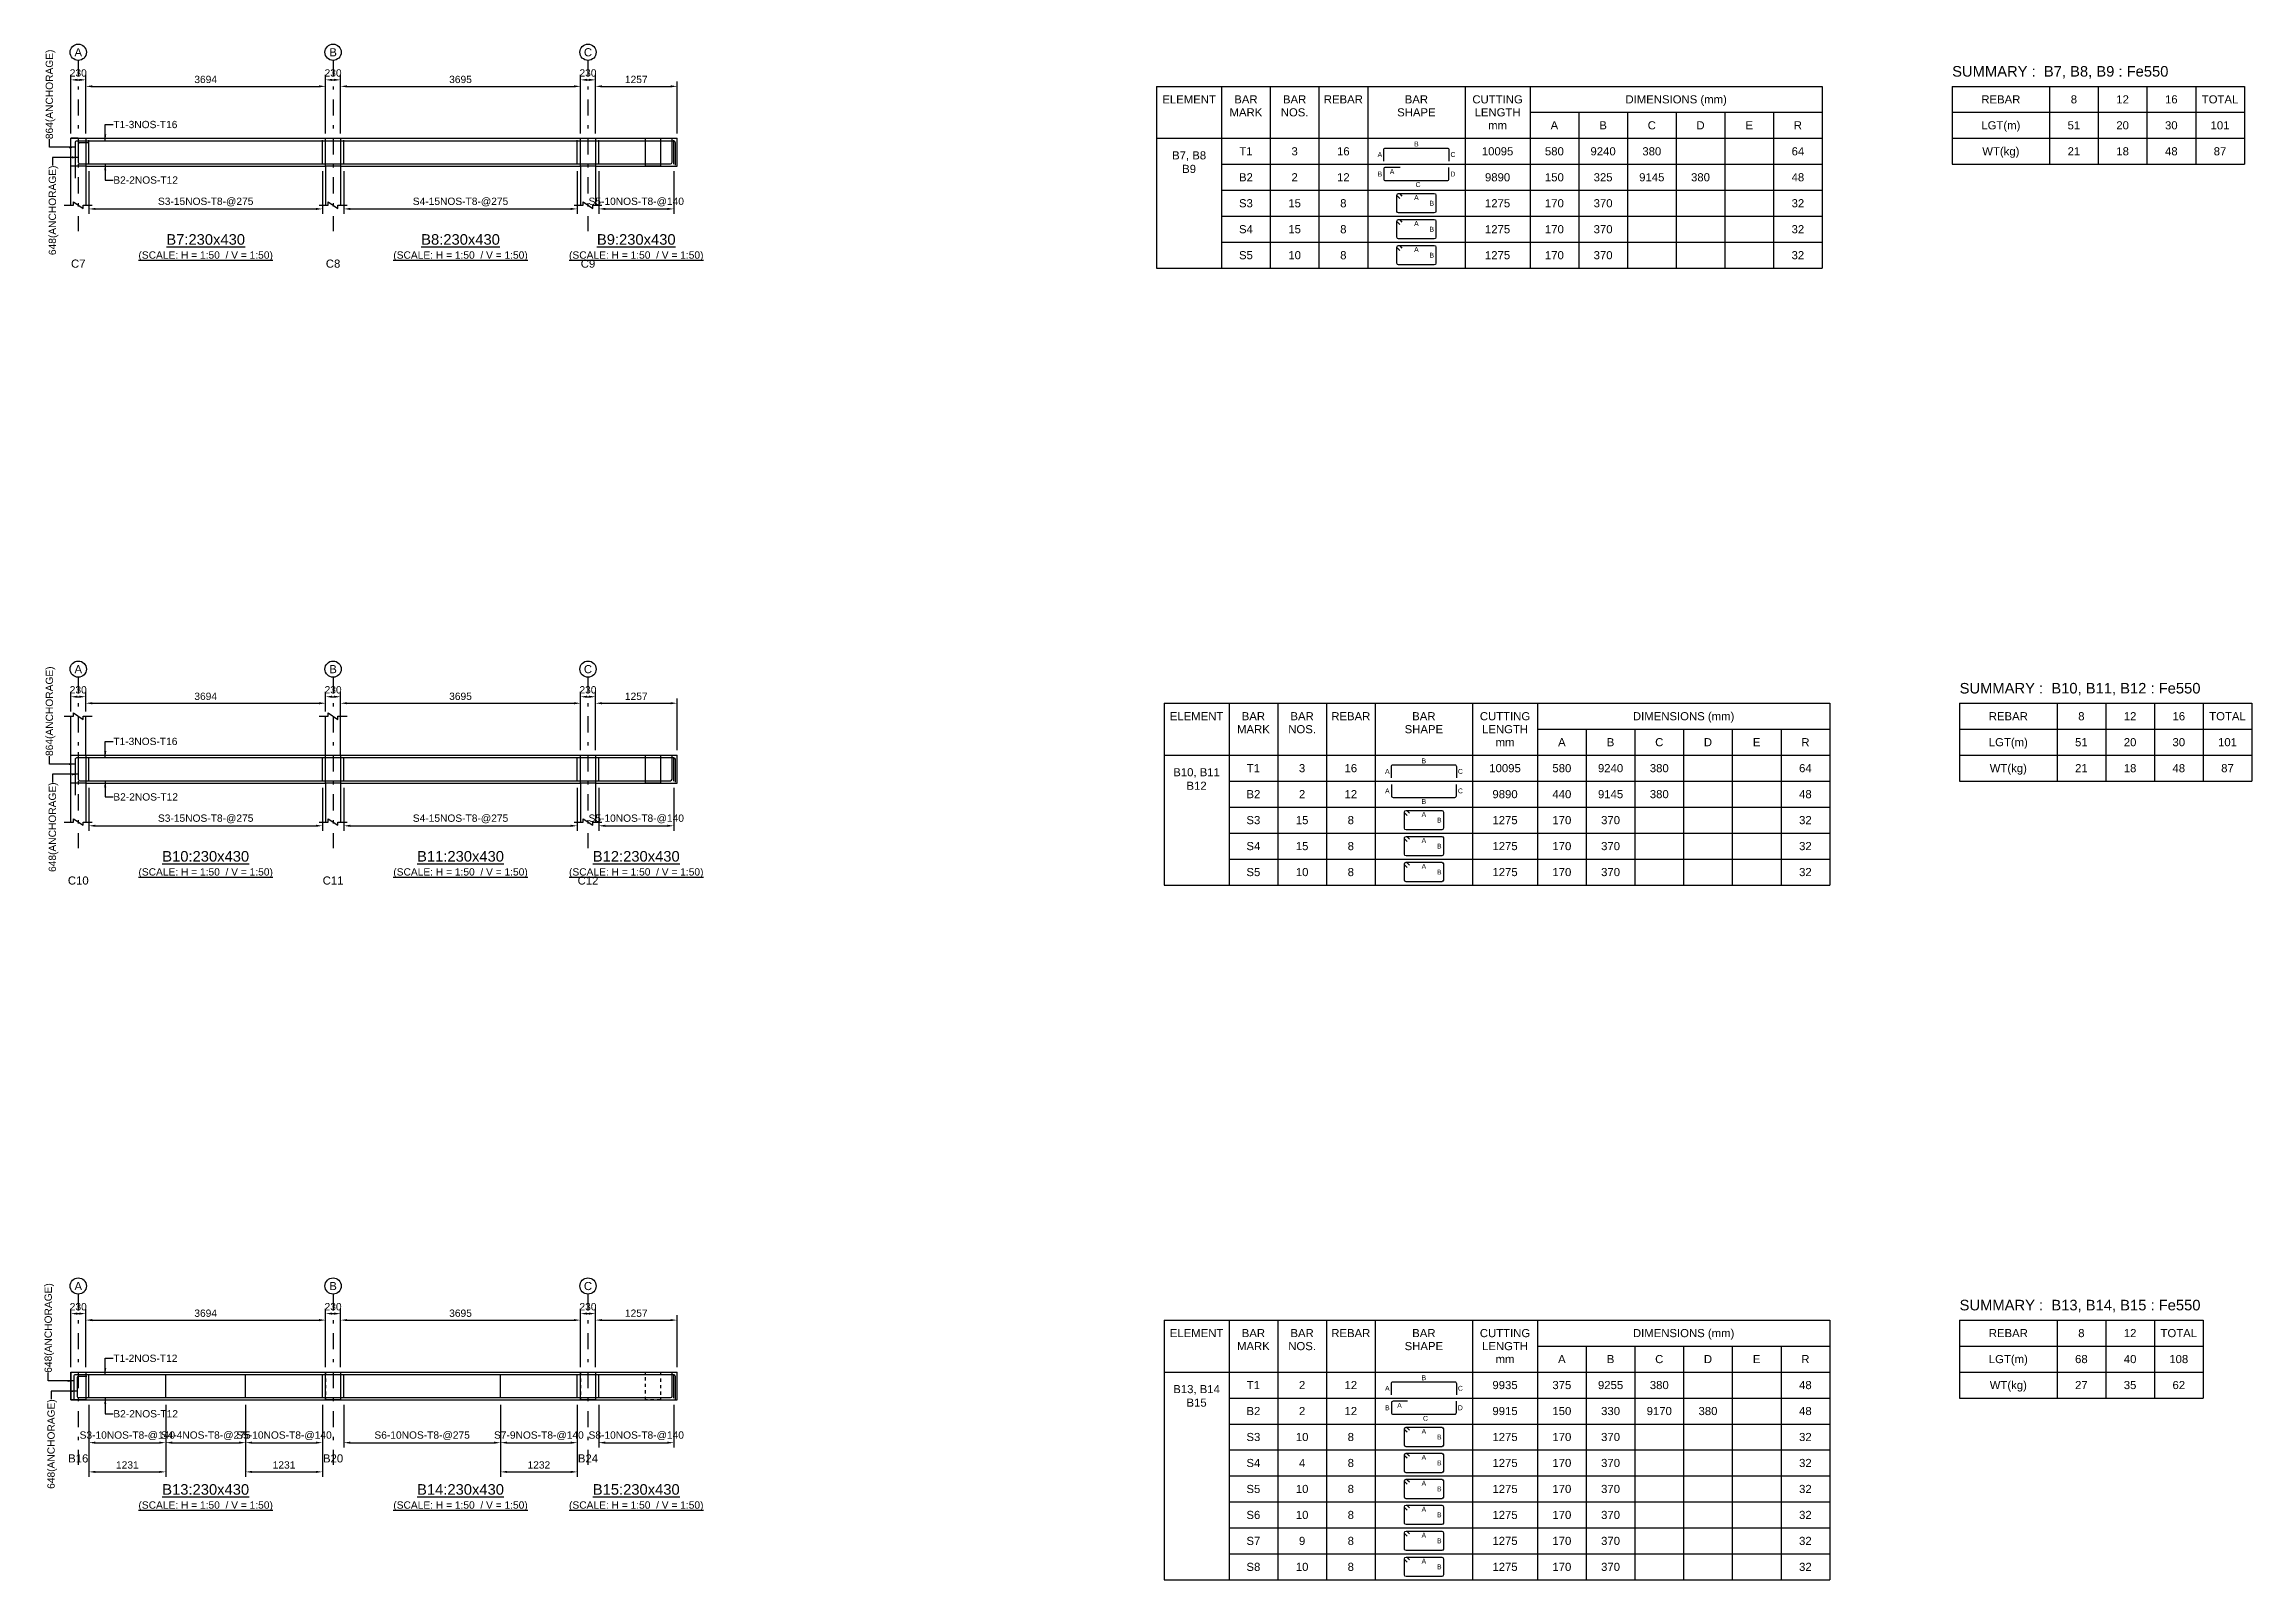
# Model space of a CAD drawing. Header units: inches. Extents: x -824 to 84876, y -179600 to 1700.
# Drawn here: x -820 to 67172, y -84400 to -37100 of the extents above; entities that cross this region are included whole.
import ezdxf
from ezdxf.enums import TextEntityAlignment as Align

# ---------------------------------------------------------------- set-up
doc = ezdxf.new("R2010")
doc.units = ezdxf.units.IN
doc.header["$LTSCALE"] = 1000
doc.header["$MEASUREMENT"] = 0
doc.linetypes.add('SCCenter', pattern=[1.2, 0.5, -0.3, 0.1, -0.3])
doc.linetypes.add('SCHidden', pattern=[0.2, 0.1, -0.1])
for name, color, linetype in [('Concrete Line', 2, 'Continuous'), ('Cut Line', 31, 'Continuous'), ('Dimension', 31, 'Continuous'), ('Grid', 8, 'Continuous'), ('Labels', 4, 'Continuous'), ('Labels_Support', 4, 'Continuous'), ('Link', 225, 'Continuous'), ('Reinforcement', 4, 'Continuous'), ('Schedule Header', 4, 'Continuous'), ('Schedule Line', 60, 'Continuous'), ('Text', 31, 'Continuous')]:
    doc.layers.add(name, color=color, linetype=linetype)
doc.styles.add('SC-SansSerif', font='SansSerif')
doc.styles.get("Standard").update_dxf_attribs({"font": 'txt.shx'})
doc.dimstyles.new('SCBBSDimStyl', dxfattribs={"dimtxt": 225, "dimasz": 200, "dimexe": 150, "dimexo": 150, "dimgap": 100, "dimtad": 1, "dimtoh": 1, "dimdec": 0, "dimzin": 0, "dimdsep": 46, "dimtxsty": 'SC-SansSerif', "dimcen": 0.09, "dimclrd": 8, "dimclre": 8, "dimclrt": 31, "dimadec": 0, "dimazin": 0, "dimtfac": 1, "dimtdec": 0, "dimtix": 1, "dimtofl": 0, "dimtmove": 0, "dimatfit": 3, "dimfxl": 1, "dimtolj": 1, "dimtzin": 0, "dimarcsym": 0})
doc.dimstyles.get("Standard").update_dxf_attribs({"dimtxt": 0.18, "dimasz": 200, "dimexe": 0.18, "dimexo": 0.0625, "dimgap": 0.09, "dimtad": 0, "dimtih": 1, "dimtoh": 1, "dimdec": 4, "dimzin": 0, "dimdsep": 46, "dimtxsty": 'Standard', "dimcen": 0.09, "dimadec": 0, "dimazin": 0, "dimtfac": 1, "dimtdec": 4, "dimtofl": 0, "dimtmove": 0, "dimatfit": 3, "dimfxl": 1, "dimtolj": 1, "dimtzin": 0, "dimarcsym": 0})

msp = doc.modelspace()

# ---------------------------------------------------------------- texts
at = {"layer": 'Dimension', "style": 'SC-SansSerif'}
for s, p in [('B', (41441.5, -40175)), ('A', (40316.5, -40500)), ('C', (42566.5, -40500)), ('B', (40316.5, -41100)), ('A', (40691.5, -41025)), ('C', (41491.5, -41425)), ('D', (42566.5, -41100)), ('A', (41441.5, -41825)), ('B', (41916.5, -42000)), ('A', (41441.5, -42625)), ('B', (41916.5, -42800)), ('A', (41441.5, -43425)), ('B', (41916.5, -43600)), ('B', (41671.5, -59175)), ('A', (40546.5, -59500)), ('C', (42796.5, -59500)), ('A', (40546.5, -60100)), ('B', (41671.5, -60425)), ('C', (42796.5, -60100)), ('A', (41671.5, -60825)), ('B', (42146.5, -61000)), ('A', (41671.5, -61625)), ('B', (42146.5, -61800)), ('A', (41671.5, -62425)), ('B', (42146.5, -62600)), ('B', (41671.5, -78175)), ('A', (40546.5, -78500)), ('C', (42796.5, -78500)), ('B', (40546.5, -79100)), ('A', (40921.5, -79025)), ('C', (41721.5, -79425)), ('D', (42796.5, -79100)), ('A', (41671.5, -79825)), ('B', (42146.5, -80000)), ('A', (41671.5, -80625)), ('B', (42146.5, -80800)), ('A', (41671.5, -81425)), ('B', (42146.5, -81600)), ('A', (41671.5, -82225)), ('A', (41671.5, -83025)), ('B', (42146.5, -82400)), ('B', (42146.5, -83200)), ('A', (41671.5, -83825)), ('B', (42146.5, -84000))]:
    msp.add_text(s, height=150, dxfattribs=at).set_placement(p, align=Align.MIDDLE_CENTER)
at = {"layer": 'Grid', "style": 'SC-SansSerif'}
for s, p in [('A', (230, -37350)), ('B', (8078, -37350)), ('C', (15928, -37350)), ('A', (230, -56350)), ('B', (8078, -56350)), ('C', (15928, -56350)), ('A', (230, -75350)), ('B', (8078, -75350)), ('C', (15928, -75350))]:
    msp.add_text(s, height=250, dxfattribs=at).set_placement(p, align=Align.MIDDLE)
at = {"layer": 'Labels', "style": 'SC-SansSerif'}
for s, p in [('%%uB7:230x430', (4154, -43375)), ('%%uB8:230x430', (12003, -43375)), ('%%uB9:230x430', (17415, -43375)), ('%%uB10:230x430', (4154, -62375)), ('%%uB11:230x430', (12003, -62375)), ('%%uB12:230x430', (17415, -62375)), ('%%uB13:230x430', (4154, -81875)), ('%%uB14:230x430', (12003, -81875)), ('%%uB15:230x430', (17415, -81875))]:
    msp.add_text(s, height=325, dxfattribs=at).set_placement(p, align=Align.BOTTOM_CENTER)
at = {"layer": 'Labels_Support', "style": 'SC-SansSerif'}
for s, p in [('C7', (230, -44060)), ('C8', (8078, -44060)), ('C9', (15928, -44060)), ('C10', (230, -63060)), ('C11', (8078, -63060)), ('C12', (15928, -63060)), ('B16', (230, -80860)), ('B20', (8078, -80860)), ('B24', (15928, -80860))]:
    msp.add_text(s, height=250, dxfattribs=at).set_placement(p, align=Align.BOTTOM_CENTER)
at = {"layer": 'Schedule Header', "style": 'SC-SansSerif'}
for s, p in [('SUMMARY :  B7, B8, B9 : Fe550', (57941.5, -38100)), ('SUMMARY :  B10, B11, B12 : Fe550', (58171.5, -57100)), ('SUMMARY :  B13, B14, B15 : Fe550', (58171.5, -76100))]:
    msp.add_text(s, height=325, dxfattribs=at).set_placement(p)
for s, p in [('ELEMENT', (34441.5, -38800)), ('BAR', (36191.5, -38800)), ('BAR', (37691.5, -38800)), ('REBAR', (39191.5, -38800)), ('BAR', (41441.5, -38800)), ('CUTTING', (43941.5, -38800)), ('DIMENSIONS (mm)', (49441.5, -38800)), ('REBAR', (59441.5, -38800)), ('8', (61691.5, -38800)), ('12', (63191.5, -38800)), ('16', (64691.5, -38800)), ('TOTAL', (66191.5, -38800)), ('MARK', (36191.5, -39200)), ('NOS.', (37691.5, -39200)), ('SHAPE', (41441.5, -39200)), ('LENGTH', (43941.5, -39200)), ('mm', (43941.5, -39600)), ('A', (45691.5, -39600)), ('B', (47191.5, -39600)), ('C', (48691.5, -39600)), ('D', (50191.5, -39600)), ('E', (51691.5, -39600)), ('R', (53191.5, -39600)), ('LGT(m)', (59441.5, -39600)), ('WT(kg)', (59441.5, -40400)), ('ELEMENT', (34671.5, -57800)), ('BAR', (36421.5, -57800)), ('BAR', (37921.5, -57800)), ('REBAR', (39421.5, -57800)), ('BAR', (41671.5, -57800)), ('CUTTING', (44171.5, -57800)), ('DIMENSIONS (mm)', (49671.5, -57800)), ('REBAR', (59671.5, -57800)), ('8', (61921.5, -57800)), ('12', (63421.5, -57800)), ('16', (64921.5, -57800)), ('TOTAL', (66421.5, -57800)), ('MARK', (36421.5, -58200)), ('NOS.', (37921.5, -58200)), ('SHAPE', (41671.5, -58200)), ('LENGTH', (44171.5, -58200)), ('C', (48921.5, -58600)), ('LGT(m)', (59671.5, -58600)), ('mm', (44171.5, -58600)), ('A', (45921.5, -58600)), ('B', (47421.5, -58600)), ('D', (50421.5, -58600)), ('E', (51921.5, -58600)), ('R', (53421.5, -58600)), ('WT(kg)', (59671.5, -59400)), ('ELEMENT', (34671.5, -76800)), ('BAR', (36421.5, -76800)), ('BAR', (37921.5, -76800)), ('REBAR', (39421.5, -76800)), ('BAR', (41671.5, -76800)), ('CUTTING', (44171.5, -76800)), ('DIMENSIONS (mm)', (49671.5, -76800)), ('REBAR', (59671.5, -76800)), ('8', (61921.5, -76800)), ('12', (63421.5, -76800)), ('TOTAL', (64921.5, -76800)), ('MARK', (36421.5, -77200)), ('NOS.', (37921.5, -77200)), ('SHAPE', (41671.5, -77200)), ('LENGTH', (44171.5, -77200)), ('A', (45921.5, -77600)), ('B', (47421.5, -77600)), ('C', (48921.5, -77600)), ('D', (50421.5, -77600)), ('E', (51921.5, -77600)), ('R', (53421.5, -77600)), ('LGT(m)', (59671.5, -77600)), ('mm', (44171.5, -77600)), ('WT(kg)', (59671.5, -78400))]:
    msp.add_text(s, height=250, dxfattribs=at).set_placement(p, align=Align.MIDDLE_CENTER)
at = {"layer": 'Text', "style": 'SC-SansSerif'}
for s, p in [('864(ANCHORAGE)', (-660, -40026)), ('864(ANCHORAGE)', (-660, -59026)), ('648(ANCHORAGE)', (-696, -78022))]:
    msp.add_text(s, height=225, rotation=90, dxfattribs=at).set_placement(p, align=Align.MIDDLE_LEFT)
for s, p in [('T1-3NOS-T16', (1310, -39575)), ('B2-2NOS-T12', (1310, -41285)), ('T1-3NOS-T16', (1310, -58575)), ('B2-2NOS-T12', (1310, -60285)), ('T1-2NOS-T12', (1310, -77575)), ('B2-2NOS-T12', (1310, -79285))]:
    msp.add_text(s, height=225, dxfattribs=at).set_placement(p, align=Align.MIDDLE_LEFT)
for s, p in [('51', (61691.5, -39600)), ('20', (63191.5, -39600)), ('30', (64691.5, -39600)), ('101', (66191.5, -39600)), ('T1', (36191.5, -40400)), ('3', (37691.5, -40400)), ('16', (39191.5, -40400)), ('10095', (43941.5, -40400)), ('580', (45691.5, -40400)), ('9240', (47191.5, -40400)), ('380', (48691.5, -40400)), ('64', (53191.5, -40400)), ('21', (61691.5, -40400)), ('18', (63191.5, -40400)), ('48', (64691.5, -40400)), ('87', (66191.5, -40400)), ('B2', (36191.5, -41200)), ('2', (37691.5, -41200)), ('12', (39191.5, -41200)), ('9890', (43941.5, -41200)), ('150', (45691.5, -41200)), ('325', (47191.5, -41200)), ('9145', (48691.5, -41200)), ('380', (50191.5, -41200)), ('48', (53191.5, -41200)), ('S3', (36191.5, -42000)), ('15', (37691.5, -42000)), ('8', (39191.5, -42000)), ('1275', (43941.5, -42000)), ('170', (45691.5, -42000)), ('370', (47191.5, -42000)), ('32', (53191.5, -42000)), ('S4', (36191.5, -42800)), ('15', (37691.5, -42800)), ('8', (39191.5, -42800)), ('1275', (43941.5, -42800)), ('170', (45691.5, -42800)), ('370', (47191.5, -42800)), ('32', (53191.5, -42800)), ('S5', (36191.5, -43600)), ('10', (37691.5, -43600)), ('8', (39191.5, -43600)), ('1275', (43941.5, -43600)), ('170', (45691.5, -43600)), ('370', (47191.5, -43600)), ('32', (53191.5, -43600)), ('20', (63421.5, -58600)), ('30', (64921.5, -58600)), ('101', (66421.5, -58600)), ('51', (61921.5, -58600)), ('T1', (36421.5, -59400)), ('3', (37921.5, -59400)), ('16', (39421.5, -59400)), ('10095', (44171.5, -59400)), ('580', (45921.5, -59400)), ('9240', (47421.5, -59400)), ('380', (48921.5, -59400)), ('64', (53421.5, -59400)), ('21', (61921.5, -59400)), ('18', (63421.5, -59400)), ('48', (64921.5, -59400)), ('87', (66421.5, -59400)), ('B2', (36421.5, -60200)), ('2', (37921.5, -60200)), ('12', (39421.5, -60200)), ('9890', (44171.5, -60200)), ('440', (45921.5, -60200)), ('9145', (47421.5, -60200)), ('380', (48921.5, -60200)), ('48', (53421.5, -60200)), ('S3', (36421.5, -61000)), ('15', (37921.5, -61000)), ('8', (39421.5, -61000)), ('1275', (44171.5, -61000)), ('170', (45921.5, -61000)), ('370', (47421.5, -61000)), ('32', (53421.5, -61000)), ('S4', (36421.5, -61800)), ('15', (37921.5, -61800)), ('8', (39421.5, -61800)), ('1275', (44171.5, -61800)), ('170', (45921.5, -61800)), ('370', (47421.5, -61800)), ('32', (53421.5, -61800)), ('S5', (36421.5, -62600)), ('10', (37921.5, -62600)), ('8', (39421.5, -62600)), ('1275', (44171.5, -62600)), ('170', (45921.5, -62600)), ('370', (47421.5, -62600)), ('32', (53421.5, -62600)), ('68', (61921.5, -77600)), ('40', (63421.5, -77600)), ('108', (64921.5, -77600)), ('T1', (36421.5, -78400)), ('2', (37921.5, -78400)), ('12', (39421.5, -78400)), ('9935', (44171.5, -78400)), ('375', (45921.5, -78400)), ('9255', (47421.5, -78400)), ('380', (48921.5, -78400)), ('48', (53421.5, -78400)), ('27', (61921.5, -78400)), ('35', (63421.5, -78400)), ('62', (64921.5, -78400)), ('B2', (36421.5, -79200)), ('2', (37921.5, -79200)), ('12', (39421.5, -79200)), ('9915', (44171.5, -79200)), ('150', (45921.5, -79200)), ('330', (47421.5, -79200)), ('9170', (48921.5, -79200)), ('380', (50421.5, -79200)), ('48', (53421.5, -79200)), ('S3', (36421.5, -80000)), ('10', (37921.5, -80000)), ('8', (39421.5, -80000)), ('1275', (44171.5, -80000)), ('170', (45921.5, -80000)), ('370', (47421.5, -80000)), ('32', (53421.5, -80000)), ('S4', (36421.5, -80800)), ('4', (37921.5, -80800)), ('8', (39421.5, -80800)), ('1275', (44171.5, -80800)), ('170', (45921.5, -80800)), ('370', (47421.5, -80800)), ('32', (53421.5, -80800)), ('S5', (36421.5, -81600)), ('10', (37921.5, -81600)), ('8', (39421.5, -81600)), ('1275', (44171.5, -81600)), ('170', (45921.5, -81600)), ('370', (47421.5, -81600)), ('32', (53421.5, -81600)), ('S6', (36421.5, -82400)), ('10', (37921.5, -82400)), ('8', (39421.5, -82400)), ('1275', (44171.5, -82400)), ('170', (45921.5, -82400)), ('370', (47421.5, -82400)), ('32', (53421.5, -82400)), ('S7', (36421.5, -83200)), ('9', (37921.5, -83200)), ('8', (39421.5, -83200)), ('1275', (44171.5, -83200)), ('170', (45921.5, -83200)), ('370', (47421.5, -83200)), ('32', (53421.5, -83200)), ('S8', (36421.5, -84000)), ('10', (37921.5, -84000)), ('8', (39421.5, -84000)), ('1275', (44171.5, -84000)), ('170', (45921.5, -84000)), ('370', (47421.5, -84000)), ('32', (53421.5, -84000))]:
    msp.add_text(s, height=250, dxfattribs=at).set_placement(p, align=Align.MIDDLE_CENTER)
for p in [(-568, -40838), (-568, -59838), (-608, -78838)]:
    msp.add_text('648(ANCHORAGE)', height=225, rotation=90, dxfattribs=at).set_placement(p, align=Align.MIDDLE_RIGHT)
for p in [(4154, -43775), (12003, -43775), (17415, -43775), (4154, -62775), (12003, -62775), (17415, -62775), (4154, -82275), (12003, -82275), (17415, -82275)]:
    msp.add_text('%%u(SCALE: H = 1:50  / V = 1:50)', height=225, dxfattribs=at).set_placement(p, align=Align.BOTTOM_CENTER)
at = {"layer": 'Text', "char_height": 250, "attachment_point": 2, "style": 'SC-SansSerif'}
for s, insert in [('B7, B8\\PB9', (34441.5, -40400)), ('B10, B11\\PB12', (34671.5, -59400)), ('B13, B14\\PB15', (34671.5, -78400))]:
    msp.add_mtext(s, dxfattribs=dict(at, insert=insert))

# ---------------------------------------------------------------- blocks, each defined once
blk = doc.blocks.new('*D38')
at = {"color": 8, "linetype": 'ByBlock', "lineweight": -2}
for p, q in [((560, -79010), (560, -80325)), ((2923, -79010), (2923, -80325)), ((760, -80175), (2723, -80175))]:
    blk.add_line(p, q, dxfattribs=at)
at = {"color": 8}
for points in [[(560, -80175), (760, -80142), (760, -80208)], [(2923, -80175), (2723, -80208), (2723, -80142)]]:
    blk.add_solid(points, dxfattribs=at)
at = {"layer": 'DEFPOINTS', "color": 31}
for p in [(560, -78860), (2923, -78860), (560, -80175)]:
    blk.add_point(p, dxfattribs=at)
at = {"color": 31, "insert": (1741, -79962), "char_height": 225, "attachment_point": 5, "style": 'SC-SansSerif'}
blk.add_mtext('\\A1;S3-10NOS-T8-@140', dxfattribs=at)
blk = doc.blocks.new('*D39')
at = {"color": 8, "linetype": 'ByBlock', "lineweight": -2}
for p, q in [((560, -79010), (560, -81225)), ((2923, -79010), (2923, -81225)), ((760, -81075), (2723, -81075))]:
    blk.add_line(p, q, dxfattribs=at)
at = {"color": 8}
for points in [[(560, -81075), (760, -81042), (760, -81108)], [(2923, -81075), (2723, -81108), (2723, -81042)]]:
    blk.add_solid(points, dxfattribs=at)
at = {"layer": 'DEFPOINTS', "color": 31}
for p in [(560, -78860), (2923, -78860), (560, -81075)]:
    blk.add_point(p, dxfattribs=at)
at = {"color": 31, "insert": (1741, -80862), "char_height": 225, "attachment_point": 5, "style": 'SC-SansSerif'}
blk.add_mtext('\\A1;1231', dxfattribs=at)
blk = doc.blocks.new('*D40')
at = {"color": 8, "linetype": 'ByBlock', "lineweight": -2}
for p, q in [((2923, -79010), (2923, -80325)), ((5385, -79010), (5385, -80325)), ((3123, -80175), (5185, -80175))]:
    blk.add_line(p, q, dxfattribs=at)
at = {"color": 8}
for points in [[(2923, -80175), (3123, -80142), (3123, -80208)], [(5385, -80175), (5185, -80208), (5185, -80142)]]:
    blk.add_solid(points, dxfattribs=at)
at = {"layer": 'DEFPOINTS', "color": 31}
for p in [(2923, -78860), (5385, -78860), (2923, -80175)]:
    blk.add_point(p, dxfattribs=at)
at = {"color": 31, "insert": (4154, -79962), "char_height": 225, "attachment_point": 5, "style": 'SC-SansSerif'}
blk.add_mtext('\\A1;S4-4NOS-T8-@275', dxfattribs=at)
blk = doc.blocks.new('*D41')
at = {"color": 8, "linetype": 'ByBlock', "lineweight": -2}
for p, q in [((5385, -79010), (5385, -80325)), ((7748, -79010), (7748, -80325)), ((5585, -80175), (7548, -80175))]:
    blk.add_line(p, q, dxfattribs=at)
at = {"color": 8}
for points in [[(5385, -80175), (5585, -80142), (5585, -80208)], [(7748, -80175), (7548, -80208), (7548, -80142)]]:
    blk.add_solid(points, dxfattribs=at)
at = {"layer": 'DEFPOINTS', "color": 31}
for p in [(5385, -78860), (7748, -78860), (5385, -80175)]:
    blk.add_point(p, dxfattribs=at)
at = {"color": 31, "insert": (6567, -79962), "char_height": 225, "attachment_point": 5, "style": 'SC-SansSerif'}
blk.add_mtext('\\A1;S5-10NOS-T8-@140', dxfattribs=at)
blk = doc.blocks.new('*D42')
at = {"color": 8, "linetype": 'ByBlock', "lineweight": -2}
for p, q in [((5385, -79010), (5385, -81225)), ((7748, -79010), (7748, -81225)), ((5585, -81075), (7548, -81075))]:
    blk.add_line(p, q, dxfattribs=at)
at = {"color": 8}
for points in [[(5385, -81075), (5585, -81042), (5585, -81108)], [(7748, -81075), (7548, -81108), (7548, -81042)]]:
    blk.add_solid(points, dxfattribs=at)
at = {"layer": 'DEFPOINTS', "color": 31}
for p in [(5385, -78860), (7748, -78860), (5385, -81075)]:
    blk.add_point(p, dxfattribs=at)
at = {"color": 31, "insert": (6567, -80862), "char_height": 225, "attachment_point": 5, "style": 'SC-SansSerif'}
blk.add_mtext('\\A1;1231', dxfattribs=at)
blk = doc.blocks.new('*D43')
at = {"color": 8, "linetype": 'ByBlock', "lineweight": -2}
for p, q in [((8408, -79010), (8408, -80325)), ((13235, -79010), (13235, -80325)), ((8608, -80175), (13035, -80175))]:
    blk.add_line(p, q, dxfattribs=at)
at = {"color": 8}
for points in [[(8408, -80175), (8608, -80142), (8608, -80208)], [(13235, -80175), (13035, -80208), (13035, -80142)]]:
    blk.add_solid(points, dxfattribs=at)
at = {"layer": 'DEFPOINTS', "color": 31}
for p in [(8408, -78860), (13235, -78860), (8408, -80175)]:
    blk.add_point(p, dxfattribs=at)
at = {"color": 31, "insert": (10821, -79962), "char_height": 225, "attachment_point": 5, "style": 'SC-SansSerif'}
blk.add_mtext('\\A1;S6-10NOS-T8-@275', dxfattribs=at)
blk = doc.blocks.new('*D44')
at = {"color": 8, "linetype": 'ByBlock', "lineweight": -2}
for p, q in [((13235, -79010), (13235, -80325)), ((15598, -79010), (15598, -80325)), ((13435, -80175), (15398, -80175))]:
    blk.add_line(p, q, dxfattribs=at)
at = {"color": 8}
for points in [[(13235, -80175), (13435, -80142), (13435, -80208)], [(15598, -80175), (15398, -80208), (15398, -80142)]]:
    blk.add_solid(points, dxfattribs=at)
at = {"layer": 'DEFPOINTS', "color": 31}
for p in [(13235, -78860), (15598, -78860), (13235, -80175)]:
    blk.add_point(p, dxfattribs=at)
at = {"color": 31, "insert": (14416, -79962), "char_height": 225, "attachment_point": 5, "style": 'SC-SansSerif'}
blk.add_mtext('\\A1;S7-9NOS-T8-@140', dxfattribs=at)
blk = doc.blocks.new('*D45')
at = {"color": 8, "linetype": 'ByBlock', "lineweight": -2}
for p, q in [((13235, -79010), (13235, -81225)), ((15598, -79010), (15598, -81225)), ((13435, -81075), (15398, -81075))]:
    blk.add_line(p, q, dxfattribs=at)
at = {"color": 8}
for points in [[(13235, -81075), (13435, -81042), (13435, -81108)], [(15598, -81075), (15398, -81108), (15398, -81042)]]:
    blk.add_solid(points, dxfattribs=at)
at = {"layer": 'DEFPOINTS', "color": 31}
for p in [(13235, -78860), (15598, -78860), (13235, -81075)]:
    blk.add_point(p, dxfattribs=at)
at = {"color": 31, "insert": (14416, -80862), "char_height": 225, "attachment_point": 5, "style": 'SC-SansSerif'}
blk.add_mtext('\\A1;1232', dxfattribs=at)
blk = doc.blocks.new('*D46')
at = {"color": 8, "linetype": 'ByBlock', "lineweight": -2}
for p, q in [((16258, -79010), (16258, -80325)), ((18572, -79010), (18572, -80325)), ((16458, -80175), (18372, -80175))]:
    blk.add_line(p, q, dxfattribs=at)
at = {"color": 8}
for points in [[(16258, -80175), (16458, -80142), (16458, -80208)], [(18572, -80175), (18372, -80208), (18372, -80142)]]:
    blk.add_solid(points, dxfattribs=at)
at = {"layer": 'DEFPOINTS', "color": 31}
for p in [(16258, -78860), (18572, -78860), (16258, -80175)]:
    blk.add_point(p, dxfattribs=at)
at = {"color": 31, "insert": (17415, -79962), "char_height": 225, "attachment_point": 5, "style": 'SC-SansSerif'}
blk.add_mtext('\\A1;S8-10NOS-T8-@140', dxfattribs=at)
blk = doc.blocks.new('*D47')
at = {"color": 8, "linetype": 'ByBlock', "lineweight": -2}
for p, q in [((460, -77850), (460, -76250)), ((660, -76400), (7648, -76400)), ((7848, -77850), (7848, -76250))]:
    blk.add_line(p, q, dxfattribs=at)
at = {"color": 8}
for points in [[(460, -76400), (660, -76367), (660, -76433)], [(7848, -76400), (7648, -76433), (7648, -76367)]]:
    blk.add_solid(points, dxfattribs=at)
at = {"layer": 'DEFPOINTS', "color": 31}
for p in [(460, -76400), (460, -78000), (7848, -78000)]:
    blk.add_point(p, dxfattribs=at)
at = {"color": 31, "insert": (4154, -76188), "char_height": 225, "attachment_point": 5, "style": 'SC-SansSerif'}
blk.add_mtext('\\A1;3694', dxfattribs=at)
blk = doc.blocks.new('*D48')
at = {"color": 8, "linetype": 'ByBlock', "lineweight": -2}
for p, q in [((8308, -77850), (8308, -76250)), ((8508, -76400), (15498, -76400)), ((15698, -77850), (15698, -76250))]:
    blk.add_line(p, q, dxfattribs=at)
at = {"color": 8}
for points in [[(8308, -76400), (8508, -76367), (8508, -76433)], [(15698, -76400), (15498, -76433), (15498, -76367)]]:
    blk.add_solid(points, dxfattribs=at)
at = {"layer": 'DEFPOINTS', "color": 31}
for p in [(8308, -76400), (8308, -78000), (15698, -78000)]:
    blk.add_point(p, dxfattribs=at)
at = {"color": 31, "insert": (12003, -76188), "char_height": 225, "attachment_point": 5, "style": 'SC-SansSerif'}
blk.add_mtext('\\A1;3695', dxfattribs=at)
blk = doc.blocks.new('*D49')
at = {"color": 8, "linetype": 'ByBlock', "lineweight": -2}
for p, q in [((16158, -77850), (16158, -76250)), ((16358, -76400), (18472, -76400)), ((18672, -77850), (18672, -76250))]:
    blk.add_line(p, q, dxfattribs=at)
at = {"color": 8}
for points in [[(16158, -76400), (16358, -76367), (16358, -76433)], [(18672, -76400), (18472, -76433), (18472, -76367)]]:
    blk.add_solid(points, dxfattribs=at)
at = {"layer": 'DEFPOINTS', "color": 31}
for p in [(16158, -76400), (16158, -78000), (18672, -78000)]:
    blk.add_point(p, dxfattribs=at)
at = {"color": 31, "insert": (17415, -76188), "char_height": 225, "attachment_point": 5, "style": 'SC-SansSerif'}
blk.add_mtext('\\A1;1257', dxfattribs=at)
blk = doc.blocks.new('*D50')
at = {"color": 8, "linetype": 'ByBlock', "lineweight": -2}
for p, q in [((0, -77850), (0, -76050)), ((460, -77850), (460, -76050)), ((200, -76200), (260, -76200))]:
    blk.add_line(p, q, dxfattribs=at)
at = {"color": 8}
for points in [[(0, -76200), (200, -76167), (200, -76233)], [(460, -76200), (260, -76233), (260, -76167)]]:
    blk.add_solid(points, dxfattribs=at)
at = {"layer": 'DEFPOINTS', "color": 31}
for p in [(0, -76200), (0, -78000), (460, -78000)]:
    blk.add_point(p, dxfattribs=at)
at = {"color": 31, "insert": (230, -75988), "char_height": 225, "attachment_point": 5, "style": 'SC-SansSerif'}
blk.add_mtext('\\A1;230', dxfattribs=at)
blk = doc.blocks.new('*D51')
at = {"color": 8, "linetype": 'ByBlock', "lineweight": -2}
for p, q in [((7848, -77850), (7848, -76050)), ((8308, -77850), (8308, -76050)), ((8048, -76200), (8108, -76200))]:
    blk.add_line(p, q, dxfattribs=at)
at = {"color": 8}
for points in [[(7848, -76200), (8048, -76167), (8048, -76233)], [(8308, -76200), (8108, -76233), (8108, -76167)]]:
    blk.add_solid(points, dxfattribs=at)
at = {"layer": 'DEFPOINTS', "color": 31}
for p in [(7848, -76200), (7848, -78000), (8308, -78000)]:
    blk.add_point(p, dxfattribs=at)
at = {"color": 31, "insert": (8078, -75988), "char_height": 225, "attachment_point": 5, "style": 'SC-SansSerif'}
blk.add_mtext('\\A1;230', dxfattribs=at)
blk = doc.blocks.new('*D52')
at = {"color": 8, "linetype": 'ByBlock', "lineweight": -2}
for p, q in [((15698, -77850), (15698, -76050)), ((16158, -77850), (16158, -76050)), ((15898, -76200), (15958, -76200))]:
    blk.add_line(p, q, dxfattribs=at)
at = {"color": 8}
for points in [[(15698, -76200), (15898, -76167), (15898, -76233)], [(16158, -76200), (15958, -76233), (15958, -76167)]]:
    blk.add_solid(points, dxfattribs=at)
at = {"layer": 'DEFPOINTS', "color": 31}
for p in [(15698, -76200), (15698, -78000), (16158, -78000)]:
    blk.add_point(p, dxfattribs=at)
at = {"color": 31, "insert": (15928, -75988), "char_height": 225, "attachment_point": 5, "style": 'SC-SansSerif'}
blk.add_mtext('\\A1;230', dxfattribs=at)
blk = doc.blocks.new('*D29')
at = {"color": 8, "linetype": 'ByBlock', "lineweight": -2}
for p, q in [((560, -60010), (560, -61325)), ((7748, -60010), (7748, -61325)), ((760, -61175), (7548, -61175))]:
    blk.add_line(p, q, dxfattribs=at)
at = {"color": 8}
for points in [[(560, -61175), (760, -61142), (760, -61208)], [(7748, -61175), (7548, -61208), (7548, -61142)]]:
    blk.add_solid(points, dxfattribs=at)
at = {"layer": 'DEFPOINTS', "color": 31}
for p in [(560, -59860), (7748, -59860), (560, -61175)]:
    blk.add_point(p, dxfattribs=at)
at = {"color": 31, "insert": (4154, -60962), "char_height": 225, "attachment_point": 5, "style": 'SC-SansSerif'}
blk.add_mtext('\\A1;S3-15NOS-T8-@275', dxfattribs=at)
blk = doc.blocks.new('*D30')
at = {"color": 8, "linetype": 'ByBlock', "lineweight": -2}
for p, q in [((8408, -60010), (8408, -61325)), ((15598, -60010), (15598, -61325)), ((8608, -61175), (15398, -61175))]:
    blk.add_line(p, q, dxfattribs=at)
at = {"color": 8}
for points in [[(8408, -61175), (8608, -61142), (8608, -61208)], [(15598, -61175), (15398, -61208), (15398, -61142)]]:
    blk.add_solid(points, dxfattribs=at)
at = {"layer": 'DEFPOINTS', "color": 31}
for p in [(8408, -59860), (15598, -59860), (8408, -61175)]:
    blk.add_point(p, dxfattribs=at)
at = {"color": 31, "insert": (12003, -60962), "char_height": 225, "attachment_point": 5, "style": 'SC-SansSerif'}
blk.add_mtext('\\A1;S4-15NOS-T8-@275', dxfattribs=at)
blk = doc.blocks.new('*D31')
at = {"color": 8, "linetype": 'ByBlock', "lineweight": -2}
for p, q in [((16258, -60010), (16258, -61325)), ((18572, -60010), (18572, -61325)), ((16458, -61175), (18372, -61175))]:
    blk.add_line(p, q, dxfattribs=at)
at = {"color": 8}
for points in [[(16258, -61175), (16458, -61142), (16458, -61208)], [(18572, -61175), (18372, -61208), (18372, -61142)]]:
    blk.add_solid(points, dxfattribs=at)
at = {"layer": 'DEFPOINTS', "color": 31}
for p in [(16258, -59860), (18572, -59860), (16258, -61175)]:
    blk.add_point(p, dxfattribs=at)
at = {"color": 31, "insert": (17415, -60962), "char_height": 225, "attachment_point": 5, "style": 'SC-SansSerif'}
blk.add_mtext('\\A1;S5-10NOS-T8-@140', dxfattribs=at)
blk = doc.blocks.new('*D32')
at = {"color": 8, "linetype": 'ByBlock', "lineweight": -2}
for p, q in [((460, -57650), (460, -57250)), ((660, -57400), (7648, -57400)), ((7848, -57650), (7848, -57250))]:
    blk.add_line(p, q, dxfattribs=at)
at = {"color": 8}
for points in [[(460, -57400), (660, -57367), (660, -57433)], [(7848, -57400), (7648, -57433), (7648, -57367)]]:
    blk.add_solid(points, dxfattribs=at)
at = {"layer": 'DEFPOINTS', "color": 31}
for p in [(460, -57400), (460, -57800), (7848, -57800)]:
    blk.add_point(p, dxfattribs=at)
at = {"color": 31, "insert": (4154, -57188), "char_height": 225, "attachment_point": 5, "style": 'SC-SansSerif'}
blk.add_mtext('\\A1;3694', dxfattribs=at)
blk = doc.blocks.new('*D33')
at = {"color": 8, "linetype": 'ByBlock', "lineweight": -2}
for p, q in [((8308, -57650), (8308, -57250)), ((8508, -57400), (15498, -57400)), ((15698, -58850), (15698, -57250))]:
    blk.add_line(p, q, dxfattribs=at)
at = {"color": 8}
for points in [[(8308, -57400), (8508, -57367), (8508, -57433)], [(15698, -57400), (15498, -57433), (15498, -57367)]]:
    blk.add_solid(points, dxfattribs=at)
at = {"layer": 'DEFPOINTS', "color": 31}
for p in [(8308, -57400), (8308, -57800), (15698, -59000)]:
    blk.add_point(p, dxfattribs=at)
at = {"color": 31, "insert": (12003, -57188), "char_height": 225, "attachment_point": 5, "style": 'SC-SansSerif'}
blk.add_mtext('\\A1;3695', dxfattribs=at)
blk = doc.blocks.new('*D34')
at = {"color": 8, "linetype": 'ByBlock', "lineweight": -2}
for p, q in [((16158, -58850), (16158, -57250)), ((16358, -57400), (18472, -57400)), ((18672, -58850), (18672, -57250))]:
    blk.add_line(p, q, dxfattribs=at)
at = {"color": 8}
for points in [[(16158, -57400), (16358, -57367), (16358, -57433)], [(18672, -57400), (18472, -57433), (18472, -57367)]]:
    blk.add_solid(points, dxfattribs=at)
at = {"layer": 'DEFPOINTS', "color": 31}
for p in [(16158, -57400), (16158, -59000), (18672, -59000)]:
    blk.add_point(p, dxfattribs=at)
at = {"color": 31, "insert": (17415, -57188), "char_height": 225, "attachment_point": 5, "style": 'SC-SansSerif'}
blk.add_mtext('\\A1;1257', dxfattribs=at)
blk = doc.blocks.new('*D35')
at = {"color": 8, "linetype": 'ByBlock', "lineweight": -2}
for p, q in [((0, -57650), (0, -57050)), ((460, -57650), (460, -57050)), ((200, -57200), (260, -57200))]:
    blk.add_line(p, q, dxfattribs=at)
at = {"color": 8}
for points in [[(0, -57200), (200, -57167), (200, -57233)], [(460, -57200), (260, -57233), (260, -57167)]]:
    blk.add_solid(points, dxfattribs=at)
at = {"layer": 'DEFPOINTS', "color": 31}
for p in [(0, -57200), (0, -57800), (460, -57800)]:
    blk.add_point(p, dxfattribs=at)
at = {"color": 31, "insert": (230, -56988), "char_height": 225, "attachment_point": 5, "style": 'SC-SansSerif'}
blk.add_mtext('\\A1;230', dxfattribs=at)
blk = doc.blocks.new('*D36')
at = {"color": 8, "linetype": 'ByBlock', "lineweight": -2}
for p, q in [((7848, -57650), (7848, -57050)), ((8308, -58850), (8308, -57050)), ((8048, -57200), (8108, -57200))]:
    blk.add_line(p, q, dxfattribs=at)
at = {"color": 8}
for points in [[(7848, -57200), (8048, -57167), (8048, -57233)], [(8308, -57200), (8108, -57233), (8108, -57167)]]:
    blk.add_solid(points, dxfattribs=at)
at = {"layer": 'DEFPOINTS', "color": 31}
for p in [(7848, -57200), (7848, -57800), (8308, -59000)]:
    blk.add_point(p, dxfattribs=at)
at = {"color": 31, "insert": (8078, -56988), "char_height": 225, "attachment_point": 5, "style": 'SC-SansSerif'}
blk.add_mtext('\\A1;230', dxfattribs=at)
blk = doc.blocks.new('*D37')
at = {"color": 8, "linetype": 'ByBlock', "lineweight": -2}
for p, q in [((15698, -58850), (15698, -57050)), ((16158, -58850), (16158, -57050)), ((15898, -57200), (15958, -57200))]:
    blk.add_line(p, q, dxfattribs=at)
at = {"color": 8}
for points in [[(15698, -57200), (15898, -57167), (15898, -57233)], [(16158, -57200), (15958, -57233), (15958, -57167)]]:
    blk.add_solid(points, dxfattribs=at)
at = {"layer": 'DEFPOINTS', "color": 31}
for p in [(15698, -57200), (15698, -59000), (16158, -59000)]:
    blk.add_point(p, dxfattribs=at)
at = {"color": 31, "insert": (15928, -56988), "char_height": 225, "attachment_point": 5, "style": 'SC-SansSerif'}
blk.add_mtext('\\A1;230', dxfattribs=at)
blk = doc.blocks.new('*D20')
at = {"color": 8, "linetype": 'ByBlock', "lineweight": -2}
for p, q in [((560, -41010), (560, -42325)), ((7748, -41010), (7748, -42325)), ((760, -42175), (7548, -42175))]:
    blk.add_line(p, q, dxfattribs=at)
at = {"color": 8}
for points in [[(560, -42175), (760, -42142), (760, -42208)], [(7748, -42175), (7548, -42208), (7548, -42142)]]:
    blk.add_solid(points, dxfattribs=at)
at = {"layer": 'DEFPOINTS', "color": 31}
for p in [(560, -40860), (7748, -40860), (560, -42175)]:
    blk.add_point(p, dxfattribs=at)
at = {"color": 31, "insert": (4154, -41962), "char_height": 225, "attachment_point": 5, "style": 'SC-SansSerif'}
blk.add_mtext('\\A1;S3-15NOS-T8-@275', dxfattribs=at)
blk = doc.blocks.new('*D21')
at = {"color": 8, "linetype": 'ByBlock', "lineweight": -2}
for p, q in [((8408, -41010), (8408, -42325)), ((15598, -41010), (15598, -42325)), ((8608, -42175), (15398, -42175))]:
    blk.add_line(p, q, dxfattribs=at)
at = {"color": 8}
for points in [[(8408, -42175), (8608, -42142), (8608, -42208)], [(15598, -42175), (15398, -42208), (15398, -42142)]]:
    blk.add_solid(points, dxfattribs=at)
at = {"layer": 'DEFPOINTS', "color": 31}
for p in [(8408, -40860), (15598, -40860), (8408, -42175)]:
    blk.add_point(p, dxfattribs=at)
at = {"color": 31, "insert": (12003, -41962), "char_height": 225, "attachment_point": 5, "style": 'SC-SansSerif'}
blk.add_mtext('\\A1;S4-15NOS-T8-@275', dxfattribs=at)
blk = doc.blocks.new('*D22')
at = {"color": 8, "linetype": 'ByBlock', "lineweight": -2}
for p, q in [((16258, -41010), (16258, -42325)), ((18572, -41010), (18572, -42325)), ((16458, -42175), (18372, -42175))]:
    blk.add_line(p, q, dxfattribs=at)
at = {"color": 8}
for points in [[(16258, -42175), (16458, -42142), (16458, -42208)], [(18572, -42175), (18372, -42208), (18372, -42142)]]:
    blk.add_solid(points, dxfattribs=at)
at = {"layer": 'DEFPOINTS', "color": 31}
for p in [(16258, -40860), (18572, -40860), (16258, -42175)]:
    blk.add_point(p, dxfattribs=at)
at = {"color": 31, "insert": (17415, -41962), "char_height": 225, "attachment_point": 5, "style": 'SC-SansSerif'}
blk.add_mtext('\\A1;S5-10NOS-T8-@140', dxfattribs=at)
blk = doc.blocks.new('*D23')
at = {"color": 8, "linetype": 'ByBlock', "lineweight": -2}
for p, q in [((460, -39850), (460, -38250)), ((660, -38400), (7648, -38400)), ((7848, -39850), (7848, -38250))]:
    blk.add_line(p, q, dxfattribs=at)
at = {"color": 8}
for points in [[(460, -38400), (660, -38367), (660, -38433)], [(7848, -38400), (7648, -38433), (7648, -38367)]]:
    blk.add_solid(points, dxfattribs=at)
at = {"layer": 'DEFPOINTS', "color": 31}
for p in [(460, -38400), (460, -40000), (7848, -40000)]:
    blk.add_point(p, dxfattribs=at)
at = {"color": 31, "insert": (4154, -38188), "char_height": 225, "attachment_point": 5, "style": 'SC-SansSerif'}
blk.add_mtext('\\A1;3694', dxfattribs=at)
blk = doc.blocks.new('*D24')
at = {"color": 8, "linetype": 'ByBlock', "lineweight": -2}
for p, q in [((8308, -39850), (8308, -38250)), ((8508, -38400), (15498, -38400)), ((15698, -39850), (15698, -38250))]:
    blk.add_line(p, q, dxfattribs=at)
at = {"color": 8}
for points in [[(8308, -38400), (8508, -38367), (8508, -38433)], [(15698, -38400), (15498, -38433), (15498, -38367)]]:
    blk.add_solid(points, dxfattribs=at)
at = {"layer": 'DEFPOINTS', "color": 31}
for p in [(8308, -38400), (8308, -40000), (15698, -40000)]:
    blk.add_point(p, dxfattribs=at)
at = {"color": 31, "insert": (12003, -38188), "char_height": 225, "attachment_point": 5, "style": 'SC-SansSerif'}
blk.add_mtext('\\A1;3695', dxfattribs=at)
blk = doc.blocks.new('*D25')
at = {"color": 8, "linetype": 'ByBlock', "lineweight": -2}
for p, q in [((16158, -39850), (16158, -38250)), ((16358, -38400), (18472, -38400)), ((18672, -39850), (18672, -38250))]:
    blk.add_line(p, q, dxfattribs=at)
at = {"color": 8}
for points in [[(16158, -38400), (16358, -38367), (16358, -38433)], [(18672, -38400), (18472, -38433), (18472, -38367)]]:
    blk.add_solid(points, dxfattribs=at)
at = {"layer": 'DEFPOINTS', "color": 31}
for p in [(16158, -38400), (16158, -40000), (18672, -40000)]:
    blk.add_point(p, dxfattribs=at)
at = {"color": 31, "insert": (17415, -38188), "char_height": 225, "attachment_point": 5, "style": 'SC-SansSerif'}
blk.add_mtext('\\A1;1257', dxfattribs=at)
blk = doc.blocks.new('*D26')
at = {"color": 8, "linetype": 'ByBlock', "lineweight": -2}
for p, q in [((0, -39850), (0, -38050)), ((460, -39850), (460, -38050)), ((200, -38200), (260, -38200))]:
    blk.add_line(p, q, dxfattribs=at)
at = {"color": 8}
for points in [[(0, -38200), (200, -38167), (200, -38233)], [(460, -38200), (260, -38233), (260, -38167)]]:
    blk.add_solid(points, dxfattribs=at)
at = {"layer": 'DEFPOINTS', "color": 31}
for p in [(0, -38200), (0, -40000), (460, -40000)]:
    blk.add_point(p, dxfattribs=at)
at = {"color": 31, "insert": (230, -37988), "char_height": 225, "attachment_point": 5, "style": 'SC-SansSerif'}
blk.add_mtext('\\A1;230', dxfattribs=at)
blk = doc.blocks.new('*D27')
at = {"color": 8, "linetype": 'ByBlock', "lineweight": -2}
for p, q in [((7848, -39850), (7848, -38050)), ((8308, -39850), (8308, -38050)), ((8048, -38200), (8108, -38200))]:
    blk.add_line(p, q, dxfattribs=at)
at = {"color": 8}
for points in [[(7848, -38200), (8048, -38167), (8048, -38233)], [(8308, -38200), (8108, -38233), (8108, -38167)]]:
    blk.add_solid(points, dxfattribs=at)
at = {"layer": 'DEFPOINTS', "color": 31}
for p in [(7848, -38200), (7848, -40000), (8308, -40000)]:
    blk.add_point(p, dxfattribs=at)
at = {"color": 31, "insert": (8078, -37988), "char_height": 225, "attachment_point": 5, "style": 'SC-SansSerif'}
blk.add_mtext('\\A1;230', dxfattribs=at)
blk = doc.blocks.new('*D28')
at = {"color": 8, "linetype": 'ByBlock', "lineweight": -2}
for p, q in [((15698, -39850), (15698, -38050)), ((16158, -39850), (16158, -38050)), ((15898, -38200), (15958, -38200))]:
    blk.add_line(p, q, dxfattribs=at)
at = {"color": 8}
for points in [[(15698, -38200), (15898, -38167), (15898, -38233)], [(16158, -38200), (15958, -38233), (15958, -38167)]]:
    blk.add_solid(points, dxfattribs=at)
at = {"layer": 'DEFPOINTS', "color": 31}
for p in [(15698, -38200), (15698, -40000), (16158, -40000)]:
    blk.add_point(p, dxfattribs=at)
at = {"color": 31, "insert": (15928, -37988), "char_height": 225, "attachment_point": 5, "style": 'SC-SansSerif'}
blk.add_mtext('\\A1;230', dxfattribs=at)

# ---------------------------------------------------------------- dimensions: what is measured, and where the dimension line sits
at = {"layer": 'Dimension'}
for base, p1, p2, text, picture, middle in [((460, -38200), (0, -40000), (460, -40000), '230', '*D26', (230, -38200)), ((7848, -38400), (460, -40000), (7848, -40000), '3694', '*D23', (4154, -38400)), ((8308, -38200), (7848, -40000), (8308, -40000), '230', '*D27', (8078, -38200)), ((15698, -38400), (8308, -40000), (15698, -40000), '3695', '*D24', (12003, -38400)), ((16158, -38200), (15698, -40000), (16158, -40000), '230', '*D28', (15928, -38200)), ((18672, -38400), (16158, -40000), (18672, -40000), '1257', '*D25', (17415, -38400)), ((7748, -42175), (560, -40860), (7748, -40860), 'S3-15NOS-T8-@275', '*D20', (4154, -42175)), ((15598, -42175), (8408, -40860), (15598, -40860), 'S4-15NOS-T8-@275', '*D21', (12003, -42175)), ((18572, -42175), (16258, -40860), (18572, -40860), 'S5-10NOS-T8-@140', '*D22', (17415, -42175)), ((460, -57200), (0, -57800), (460, -57800), '230', '*D35', (230, -57200)), ((7848, -57400), (460, -57800), (7848, -57800), '3694', '*D32', (4154, -57400)), ((8308, -57200), (7848, -57800), (8308, -59000), '230', '*D36', (8078, -57200)), ((15698, -57400), (8308, -57800), (15698, -59000), '3695', '*D33', (12003, -57400)), ((16158, -57200), (15698, -59000), (16158, -59000), '230', '*D37', (15928, -57200)), ((18672, -57400), (16158, -59000), (18672, -59000), '1257', '*D34', (17415, -57400)), ((7748, -61175), (560, -59860), (7748, -59860), 'S3-15NOS-T8-@275', '*D29', (4154, -61175)), ((15598, -61175), (8408, -59860), (15598, -59860), 'S4-15NOS-T8-@275', '*D30', (12003, -61175)), ((18572, -61175), (16258, -59860), (18572, -59860), 'S5-10NOS-T8-@140', '*D31', (17415, -61175)), ((460, -76200), (0, -78000), (460, -78000), '230', '*D50', (230, -76200)), ((7848, -76400), (460, -78000), (7848, -78000), '3694', '*D47', (4154, -76400)), ((8308, -76200), (7848, -78000), (8308, -78000), '230', '*D51', (8078, -76200)), ((15698, -76400), (8308, -78000), (15698, -78000), '3695', '*D48', (12003, -76400)), ((16158, -76200), (15698, -78000), (16158, -78000), '230', '*D52', (15928, -76200)), ((18672, -76400), (16158, -78000), (18672, -78000), '1257', '*D49', (17415, -76400)), ((2922.7, -80175), (560, -78860), (2922.7, -78860), 'S3-10NOS-T8-@140', '*D38', (1741.3, -80175)), ((2922.7, -81075), (560, -78860), (2922.7, -78860), '1231', '*D39', (1741.3, -81075)), ((5385.3, -80175), (2922.7, -78860), (5385.3, -78860), 'S4-4NOS-T8-@275', '*D40', (4154, -80175)), ((7748, -80175), (5385.3, -78860), (7748, -78860), 'S5-10NOS-T8-@140', '*D41', (6566.7, -80175)), ((7748, -81075), (5385.3, -78860), (7748, -78860), '1231', '*D42', (6566.7, -81075)), ((13234.7, -80175), (8408, -78860), (13234.7, -78860), 'S6-10NOS-T8-@275', '*D43', (10821.3, -80175)), ((15598, -80175), (13234.7, -78860), (15598, -78860), 'S7-9NOS-T8-@140', '*D44', (14416.3, -80175)), ((15598, -81075), (13234.7, -78860), (15598, -78860), '1232', '*D45', (14416.3, -81075)), ((18572, -80175), (16258, -78860), (18572, -78860), 'S8-10NOS-T8-@140', '*D46', (17415, -80175))]:
    dim = msp.add_linear_dim(base=base, p1=p1, p2=p2, text=text, dimstyle='SCBBSDimStyl', dxfattribs=at)
    dim.commit()
    dim.dimension.update_dxf_attribs({"geometry": picture, "text_midpoint": middle})

# ---------------------------------------------------------------- linework, layer by layer
at = {"layer": 'Concrete Line'}
for p, q in [((0, -42060), (0, -40000)), ((230, -40000), (0, -40000)), ((18672, -40860), (18672, -40000)), ((460, -40860), (460, -42060)), ((7848, -40860), (7848, -42060)), ((8308, -40860), (8308, -42060)), ((15698, -40860), (15698, -42060)), ((16158, -40860), (16158, -42060)), ((0, -61060), (0, -57800)), ((460, -59000), (460, -57800)), ((7848, -59000), (7848, -57800)), ((8308, -59000), (8308, -57800)), ((18672, -59860), (18672, -59000)), ((460, -59860), (460, -61060)), ((7848, -59860), (7848, -61060)), ((8308, -59860), (8308, -61060)), ((15698, -59860), (15698, -61060)), ((16158, -59860), (16158, -61060)), ((18672, -78860), (18672, -78000))]:
    msp.add_line(p, q, dxfattribs=at)
for points in [[(0, -40000), (460, -40000), (460, -40000), (460, -40860), (460, -40860), (0, -40860), (0, -40860), (0, -40000)], [(7848, -40000), (8308, -40000), (8308, -40000), (8308, -40860), (8308, -40860), (7848, -40860), (7848, -40860), (7848, -40000)], [(15698, -40000), (16158, -40000), (16158, -40000), (16158, -40860), (16158, -40860), (15698, -40860), (15698, -40860), (15698, -40000)], [(17698, -40000), (18158, -40000), (18158, -40000), (18158, -40860), (18158, -40860), (17698, -40860), (17698, -40860), (17698, -40000)], [(0, -59000), (460, -59000), (460, -59000), (460, -59860), (460, -59860), (0, -59860), (0, -59860), (0, -59000)], [(7848, -59000), (8308, -59000), (8308, -59000), (8308, -59860), (8308, -59860), (7848, -59860), (7848, -59860), (7848, -59000)], [(15698, -59000), (16158, -59000), (16158, -59000), (16158, -59860), (16158, -59860), (15698, -59860), (15698, -59860), (15698, -59000)], [(17698, -59000), (18158, -59000), (18158, -59000), (18158, -59860), (18158, -59860), (17698, -59860), (17698, -59860), (17698, -59000)], [(0, -78000), (460, -78000), (460, -78000), (460, -78860), (460, -78860), (0, -78860), (0, -78860), (0, -78000)], [(7848, -78860), (7848, -78000), (7848, -78000), (8308, -78000), (8308, -78000), (8308, -78860), (8308, -78860), (7848, -78860)], [(15698, -78860), (15698, -78000), (15698, -78000), (16158, -78000), (16158, -78000), (16158, -78860), (16158, -78860), (15698, -78860)]]:
    msp.add_lwpolyline(points, close=True, dxfattribs=at)
at = {"layer": 'Concrete Line', "linetype": 'SCHidden'}
for points in [[(0, -40000), (460, -40000), (460, -40000), (460, -40860), (460, -40860), (0, -40860), (0, -40860), (0, -40000)], [(7848, -40000), (8308, -40000), (8308, -40000), (8308, -40860), (8308, -40860), (7848, -40860), (7848, -40860), (7848, -40000)], [(15698, -40000), (16158, -40000), (16158, -40000), (16158, -40860), (16158, -40860), (15698, -40860), (15698, -40860), (15698, -40000)], [(17698, -40000), (18158, -40000), (18158, -40000), (18158, -40860), (18158, -40860), (17698, -40860), (17698, -40860), (17698, -40000)], [(0, -59000), (460, -59000), (460, -59000), (460, -59860), (460, -59860), (0, -59860), (0, -59860), (0, -59000)], [(7848, -59000), (8308, -59000), (8308, -59000), (8308, -59860), (8308, -59860), (7848, -59860), (7848, -59860), (7848, -59000)], [(15698, -59000), (16158, -59000), (16158, -59000), (16158, -59860), (16158, -59860), (15698, -59860), (15698, -59860), (15698, -59000)], [(17698, -59000), (18158, -59000), (18158, -59000), (18158, -59860), (18158, -59860), (17698, -59860), (17698, -59860), (17698, -59000)], [(0, -78000), (460, -78000), (460, -78000), (460, -78860), (460, -78860), (0, -78860), (0, -78860), (0, -78000)], [(7848, -78860), (7848, -78000), (7848, -78000), (8308, -78000), (8308, -78000), (8308, -78860), (8308, -78860), (7848, -78860)], [(15698, -78860), (15698, -78000), (15698, -78000), (16158, -78000), (16158, -78000), (16158, -78860), (16158, -78860), (15698, -78860)], [(17698, -78000), (18158, -78000), (18158, -78000), (18158, -78860), (18158, -78860), (17698, -78860), (17698, -78860), (17698, -78000)]]:
    msp.add_lwpolyline(points, close=True, dxfattribs=at)
at = {"layer": 'Concrete Line'}
for points in [[(230, -40000), (8078, -40000)], [(8078, -40000), (15928, -40000)], [(15928, -40000), (18672, -40000)], [(460, -40860), (7848, -40860)], [(8308, -40860), (15698, -40860)], [(16158, -40860), (18672, -40860)], [(460, -59000), (7848, -59000)], [(8308, -59000), (15928, -59000)], [(15928, -59000), (18672, -59000)], [(460, -59860), (7848, -59860)], [(8308, -59860), (15698, -59860)], [(16158, -59860), (18672, -59860)], [(0, -78000), (460, -78000)], [(0, -78000), (0, -78860)], [(460, -78000), (7848, -78000)], [(7848, -78000), (8308, -78000)], [(8308, -78000), (15698, -78000)], [(15698, -78000), (16158, -78000)], [(16158, -78000), (18672, -78000)], [(0, -78860), (460, -78860)], [(460, -78860), (7848, -78860)], [(7848, -78860), (8308, -78860)], [(8308, -78860), (15698, -78860)], [(15698, -78860), (16158, -78860)], [(16158, -78860), (18672, -78860)]]:
    msp.add_lwpolyline(points, dxfattribs=at)
at = {"layer": 'Concrete Line', "color": 8, "linetype": 'SCHidden'}
for points in [[(460, -78000), (460, -78860)], [(7848, -78000), (7848, -78860)], [(8308, -78000), (8308, -78860)], [(15698, -78000), (15698, -78860)], [(16158, -78000), (16158, -78860)]]:
    msp.add_lwpolyline(points, dxfattribs=at)
at = {"layer": 'Cut Line'}
for points in [[(-200, -42060), (80, -42060), (80, -41960), (380, -42160), (380, -42060), (660, -42060)], [(7648, -42060), (7928, -42060), (7928, -41960), (8228, -42160), (8228, -42060), (8508, -42060)], [(15498, -42060), (15778, -42060), (15778, -41960), (16078, -42160), (16078, -42060), (16358, -42060)], [(-200, -57800), (80, -57800), (80, -57700), (380, -57900), (380, -57800), (660, -57800)], [(7648, -57800), (7928, -57800), (7928, -57700), (8228, -57900), (8228, -57800), (8508, -57800)], [(-200, -61060), (80, -61060), (80, -60960), (380, -61160), (380, -61060), (660, -61060)], [(7648, -61060), (7928, -61060), (7928, -60960), (8228, -61160), (8228, -61060), (8508, -61060)], [(15498, -61060), (15778, -61060), (15778, -60960), (16078, -61160), (16078, -61060), (16358, -61060)]]:
    msp.add_lwpolyline(points, dxfattribs=at)
at = {"layer": 'Grid', "linetype": 'SCCenter'}
for p, q in [((230, -37600), (230, -42860)), ((8078, -37600), (8078, -42860)), ((15928, -37600), (15928, -42860)), ((230, -56600), (230, -61860)), ((8078, -56600), (8078, -61860)), ((15928, -56600), (15928, -61860)), ((230, -75600), (230, -80860)), ((8078, -75600), (8078, -80860)), ((15928, -75600), (15928, -80860))]:
    msp.add_line(p, q, dxfattribs=at)
at = {"layer": 'Grid'}
for centre in [(230, -37350), (8078, -37350), (15928, -37350), (230, -56350), (8078, -56350), (15928, -56350), (230, -75350), (8078, -75350), (15928, -75350)]:
    msp.add_circle(centre, 250, dxfattribs=at)
at = {"layer": 'Link'}
for p, q in [((560, -40800), (560, -40060)), ((7748, -40800), (7748, -40060)), ((8408, -40800), (8408, -40060)), ((15598, -40800), (15598, -40060)), ((16258, -40800), (16258, -40060)), ((18572, -40800), (18572, -40060)), ((560, -59800), (560, -59060)), ((7748, -59800), (7748, -59060)), ((8408, -59800), (8408, -59060)), ((15598, -59800), (15598, -59060)), ((16258, -59800), (16258, -59060)), ((18572, -59800), (18572, -59060)), ((560, -78800), (560, -78060)), ((2922.7, -78800), (2922.7, -78060)), ((5385.3, -78800), (5385.3, -78060)), ((7748, -78800), (7748, -78060)), ((8408, -78800), (8408, -78060)), ((13234.7, -78800), (13234.7, -78060)), ((15598, -78800), (15598, -78060)), ((16258, -78800), (16258, -78060)), ((18572, -78800), (18572, -78060))]:
    msp.add_line(p, q, dxfattribs=at)
at = {"layer": 'Reinforcement'}
for points in [[(140, -41228), (140, -40126, -0.4142136), (190, -40076), (18561.5, -40076, -0.4142135), (18611.5, -40126), (18611.5, -40830)], [(532, -40140), (282, -40140, 0.4142136), (232, -40190), (232, -40738, 0.4142136), (282, -40788), (18469.5, -40788, 0.4142135), (18519.5, -40738), (18519.5, -40030)], [(40441.5, -40700), (40441.5, -40350, -0.5), (40491.5, -40300), (42391.5, -40300, -0.5), (42441.5, -40350), (42441.5, -40700)], [(40941.5, -40900), (40491.5, -40900, 0.5), (40441.5, -40950), (40441.5, -41250, 0.5), (40491.5, -41300), (42391.5, -41300, 0.5), (42441.5, -41250), (42441.5, -40900)], [(40926.9, -41856.1), (40856.2, -41785.4, -0.1989124), (40841.5, -41750, -0.4142046), (40891.5, -41700, -0.1989044), (40926.9, -41714.6), (40997.6, -41785.4)], [(40926.9, -42656.1), (40856.2, -42585.4, -0.1989124), (40841.5, -42550, -0.4142046), (40891.5, -42500, -0.1989044), (40926.9, -42514.6), (40997.6, -42585.4)], [(40926.9, -43456.1), (40856.2, -43385.4, -0.1989124), (40841.5, -43350, -0.4142046), (40891.5, -43300, -0.1989044), (40926.9, -43314.6), (40997.6, -43385.4)], [(140, -60228), (140, -59126, -0.4142136), (190, -59076), (18561.5, -59076, -0.4142135), (18611.5, -59126), (18611.5, -59830)], [(232, -58912), (232, -59738, 0.4142136), (282, -59788), (18469.5, -59788, 0.4142135), (18519.5, -59738), (18519.5, -59030)], [(40671.5, -59700), (40671.5, -59350, -0.5), (40721.5, -59300), (42621.5, -59300, -0.5), (42671.5, -59350), (42671.5, -59700)], [(40671.5, -59900), (40671.5, -60250, 0.5), (40721.5, -60300), (42621.5, -60300, 0.5), (42671.5, -60250), (42671.5, -59900)], [(41156.9, -60856.1), (41086.2, -60785.4, -0.1989124), (41071.5, -60750, -0.4142046), (41121.5, -60700, -0.1989044), (41156.9, -60714.6), (41227.6, -60785.4)], [(41156.9, -61656.1), (41086.2, -61585.4, -0.1989124), (41071.5, -61550, -0.4142046), (41121.5, -61500, -0.1989044), (41156.9, -61514.6), (41227.6, -61585.4)], [(41156.9, -62456.1), (41086.2, -62385.4, -0.1989124), (41071.5, -62350, -0.4142046), (41121.5, -62300, -0.1989044), (41156.9, -62314.6), (41227.6, -62385.4)], [(104, -78820), (104, -78122, -0.4142136), (154, -78072), (18561.5, -78072, -0.4142135), (18611.5, -78122), (18611.5, -78830)], [(492, -78136), (242, -78136, 0.4142136), (192, -78186), (192, -78738, 0.4142136), (242, -78788), (18473.5, -78788, 0.4142135), (18523.5, -78738), (18523.5, -78030)], [(40671.5, -78700), (40671.5, -78350, -0.5), (40721.5, -78300), (42621.5, -78300, -0.5), (42671.5, -78350), (42671.5, -78700)], [(41171.5, -78900), (40721.5, -78900, 0.5), (40671.5, -78950), (40671.5, -79250, 0.5), (40721.5, -79300), (42621.5, -79300, 0.5), (42671.5, -79250), (42671.5, -78900)], [(41156.9, -79856.1), (41086.2, -79785.4, -0.1989124), (41071.5, -79750, -0.4142046), (41121.5, -79700, -0.1989044), (41156.9, -79714.6), (41227.6, -79785.4)], [(41156.9, -80656.1), (41086.2, -80585.4, -0.1989124), (41071.5, -80550, -0.4142046), (41121.5, -80500, -0.1989044), (41156.9, -80514.6), (41227.6, -80585.4)], [(41156.9, -81456.1), (41086.2, -81385.4, -0.1989124), (41071.5, -81350, -0.4142046), (41121.5, -81300, -0.1989044), (41156.9, -81314.6), (41227.6, -81385.4)], [(41156.9, -82256.1), (41086.2, -82185.4, -0.1989124), (41071.5, -82150, -0.4142046), (41121.5, -82100, -0.1989044), (41156.9, -82114.6), (41227.6, -82185.4)], [(41156.9, -83056.1), (41086.2, -82985.4, -0.1989124), (41071.5, -82950, -0.4142046), (41121.5, -82900, -0.1989044), (41156.9, -82914.6), (41227.6, -82985.4)], [(41156.9, -83856.1), (41086.2, -83785.4, -0.1989124), (41071.5, -83750, -0.4142046), (41121.5, -83700, -0.1989044), (41156.9, -83714.6), (41227.6, -83785.4)]]:
    msp.add_lwpolyline(points, format="xyb", dxfattribs=at)
for points in [[(40841.5, -41750, -0.4142046), (40891.5, -41700), (41991.5, -41700, -0.4142046), (42041.5, -41750), (42041.5, -42250, -0.4142046), (41991.5, -42300), (40891.5, -42300, -0.4142046), (40841.5, -42250)], [(40841.5, -42550, -0.4142046), (40891.5, -42500), (41991.5, -42500, -0.4142046), (42041.5, -42550), (42041.5, -43050, -0.4142046), (41991.5, -43100), (40891.5, -43100, -0.4142046), (40841.5, -43050)], [(40841.5, -43350, -0.4142046), (40891.5, -43300), (41991.5, -43300, -0.4142046), (42041.5, -43350), (42041.5, -43850, -0.4142046), (41991.5, -43900), (40891.5, -43900, -0.4142046), (40841.5, -43850)], [(41071.5, -60750, -0.4142046), (41121.5, -60700), (42221.5, -60700, -0.4142046), (42271.5, -60750), (42271.5, -61250, -0.4142046), (42221.5, -61300), (41121.5, -61300, -0.4142046), (41071.5, -61250)], [(41071.5, -61550, -0.4142046), (41121.5, -61500), (42221.5, -61500, -0.4142046), (42271.5, -61550), (42271.5, -62050, -0.4142046), (42221.5, -62100), (41121.5, -62100, -0.4142046), (41071.5, -62050)], [(41071.5, -62350, -0.4142046), (41121.5, -62300), (42221.5, -62300, -0.4142046), (42271.5, -62350), (42271.5, -62850, -0.4142046), (42221.5, -62900), (41121.5, -62900, -0.4142046), (41071.5, -62850)], [(41071.5, -79750, -0.4142046), (41121.5, -79700), (42221.5, -79700, -0.4142046), (42271.5, -79750), (42271.5, -80250, -0.4142046), (42221.5, -80300), (41121.5, -80300, -0.4142046), (41071.5, -80250)], [(41071.5, -80550, -0.4142046), (41121.5, -80500), (42221.5, -80500, -0.4142046), (42271.5, -80550), (42271.5, -81050, -0.4142046), (42221.5, -81100), (41121.5, -81100, -0.4142046), (41071.5, -81050)], [(41071.5, -81350, -0.4142046), (41121.5, -81300), (42221.5, -81300, -0.4142046), (42271.5, -81350), (42271.5, -81850, -0.4142046), (42221.5, -81900), (41121.5, -81900, -0.4142046), (41071.5, -81850)], [(41071.5, -82150, -0.4142046), (41121.5, -82100), (42221.5, -82100, -0.4142046), (42271.5, -82150), (42271.5, -82650, -0.4142046), (42221.5, -82700), (41121.5, -82700, -0.4142046), (41071.5, -82650)], [(41071.5, -82950, -0.4142046), (41121.5, -82900), (42221.5, -82900, -0.4142046), (42271.5, -82950), (42271.5, -83450, -0.4142046), (42221.5, -83500), (41121.5, -83500, -0.4142046), (41071.5, -83450)], [(41071.5, -83750, -0.4142046), (41121.5, -83700), (42221.5, -83700, -0.4142046), (42271.5, -83750), (42271.5, -84250, -0.4142046), (42221.5, -84300), (41121.5, -84300, -0.4142046), (41071.5, -84250)]]:
    msp.add_lwpolyline(points, format="xyb", close=True, dxfattribs=at)
at = {"layer": 'Schedule Line'}
for p, q in [((33441.5, -38400), (53941.5, -38400)), ((33441.5, -38400), (33441.5, -44000)), ((35441.5, -38400), (35441.5, -44000)), ((36941.5, -38400), (36941.5, -44000)), ((38441.5, -38400), (38441.5, -44000)), ((39941.5, -38400), (39941.5, -44000)), ((42941.5, -38400), (42941.5, -44000)), ((44941.5, -38400), (44941.5, -44000)), ((53941.5, -38400), (53941.5, -44000)), ((57941.5, -38400), (66941.5, -38400)), ((57941.5, -38400), (57941.5, -40800)), ((60941.5, -38400), (60941.5, -40800)), ((62441.5, -38400), (62441.5, -40800)), ((63941.5, -38400), (63941.5, -40800)), ((65441.5, -38400), (65441.5, -40800)), ((66941.5, -38400), (66941.5, -40800)), ((44941.5, -39200), (53941.5, -39200)), ((46441.5, -39200), (46441.5, -44000)), ((47941.5, -39200), (47941.5, -44000)), ((49441.5, -39200), (49441.5, -44000)), ((50941.5, -39200), (50941.5, -44000)), ((52441.5, -39200), (52441.5, -44000)), ((57941.5, -39200), (66941.5, -39200)), ((33441.5, -40000), (53941.5, -40000)), ((57941.5, -40000), (66941.5, -40000)), ((35441.5, -40800), (53941.5, -40800)), ((57941.5, -40800), (66941.5, -40800)), ((35441.5, -41600), (53941.5, -41600)), ((35441.5, -42400), (53941.5, -42400)), ((35441.5, -43200), (53941.5, -43200)), ((33441.5, -44000), (53941.5, -44000)), ((35441.5, -44000), (53941.5, -44000)), ((33671.5, -57400), (54171.5, -57400)), ((33671.5, -57400), (33671.5, -63000)), ((35671.5, -57400), (35671.5, -63000)), ((37171.5, -57400), (37171.5, -63000)), ((38671.5, -57400), (38671.5, -63000)), ((40171.5, -57400), (40171.5, -63000)), ((43171.5, -57400), (43171.5, -63000)), ((45171.5, -57400), (45171.5, -63000)), ((54171.5, -57400), (54171.5, -63000)), ((58171.5, -57400), (67171.5, -57400)), ((58171.5, -57400), (58171.5, -59800)), ((61171.5, -57400), (61171.5, -59800)), ((62671.5, -57400), (62671.5, -59800)), ((64171.5, -57400), (64171.5, -59800)), ((65671.5, -57400), (65671.5, -59800)), ((67171.5, -57400), (67171.5, -59800)), ((45171.5, -58200), (54171.5, -58200)), ((46671.5, -58200), (46671.5, -63000)), ((48171.5, -58200), (48171.5, -63000)), ((49671.5, -58200), (49671.5, -63000)), ((51171.5, -58200), (51171.5, -63000)), ((52671.5, -58200), (52671.5, -63000)), ((58171.5, -58200), (67171.5, -58200)), ((33671.5, -59000), (54171.5, -59000)), ((58171.5, -59000), (67171.5, -59000)), ((35671.5, -59800), (54171.5, -59800)), ((58171.5, -59800), (67171.5, -59800)), ((35671.5, -60600), (54171.5, -60600)), ((35671.5, -61400), (54171.5, -61400)), ((35671.5, -62200), (54171.5, -62200)), ((33671.5, -63000), (54171.5, -63000)), ((35671.5, -63000), (54171.5, -63000)), ((33671.5, -76400), (54171.5, -76400)), ((33671.5, -76400), (33671.5, -84400)), ((35671.5, -76400), (35671.5, -84400)), ((37171.5, -76400), (37171.5, -84400)), ((38671.5, -76400), (38671.5, -84400)), ((40171.5, -76400), (40171.5, -84400)), ((43171.5, -76400), (43171.5, -84400)), ((45171.5, -76400), (45171.5, -84400)), ((54171.5, -76400), (54171.5, -84400)), ((58171.5, -76400), (65671.5, -76400)), ((58171.5, -76400), (58171.5, -78800)), ((61171.5, -76400), (61171.5, -78800)), ((62671.5, -76400), (62671.5, -78800)), ((64171.5, -76400), (64171.5, -78800)), ((65671.5, -76400), (65671.5, -78800)), ((45171.5, -77200), (54171.5, -77200)), ((46671.5, -77200), (46671.5, -84400)), ((48171.5, -77200), (48171.5, -84400)), ((49671.5, -77200), (49671.5, -84400)), ((51171.5, -77200), (51171.5, -84400)), ((52671.5, -77200), (52671.5, -84400)), ((58171.5, -77200), (65671.5, -77200)), ((33671.5, -78000), (54171.5, -78000)), ((58171.5, -78000), (65671.5, -78000)), ((35671.5, -78800), (54171.5, -78800)), ((58171.5, -78800), (65671.5, -78800)), ((35671.5, -79600), (54171.5, -79600)), ((35671.5, -80400), (54171.5, -80400)), ((35671.5, -81200), (54171.5, -81200)), ((35671.5, -82000), (54171.5, -82000)), ((35671.5, -82800), (54171.5, -82800)), ((35671.5, -83600), (54171.5, -83600)), ((33671.5, -84400), (54171.5, -84400)), ((35671.5, -84400), (54171.5, -84400))]:
    msp.add_line(p, q, dxfattribs=at)

msp.set_redraw_order([(e.dxf.handle, doc.entitydb.next_handle()) for e in msp.query("TEXT MTEXT ATTDEF DIMENSION ARC_DIMENSION")])  # texts and dimensions are drawn at this point

# ---------------------------------------------------------------- leaders
at = {"layer": 'Dimension', "color": 8}
for points in [[(140, -40276), (-660, -40276), (-660, -40026)], [(1060, -40076), (1060, -39575), (1310, -39575)], [(232, -40588), (-568, -40588), (-568, -40838)], [(1060, -40788), (1060, -41285), (1310, -41285)], [(140, -59276), (-660, -59276), (-660, -59026)], [(1060, -59076), (1060, -58575), (1310, -58575)], [(232, -59588), (-568, -59588), (-568, -59838)], [(1060, -59788), (1060, -60285), (1310, -60285)], [(104, -78272), (-696, -78272), (-696, -78022)], [(1060, -78072), (1060, -77575), (1310, -77575)], [(192, -78588), (-608, -78588), (-608, -78838)], [(1060, -78788), (1060, -79285), (1310, -79285)]]:
    msp.add_leader(points, dimstyle='Standard', dxfattribs=at)

doc.saveas('drawing.dxf')
